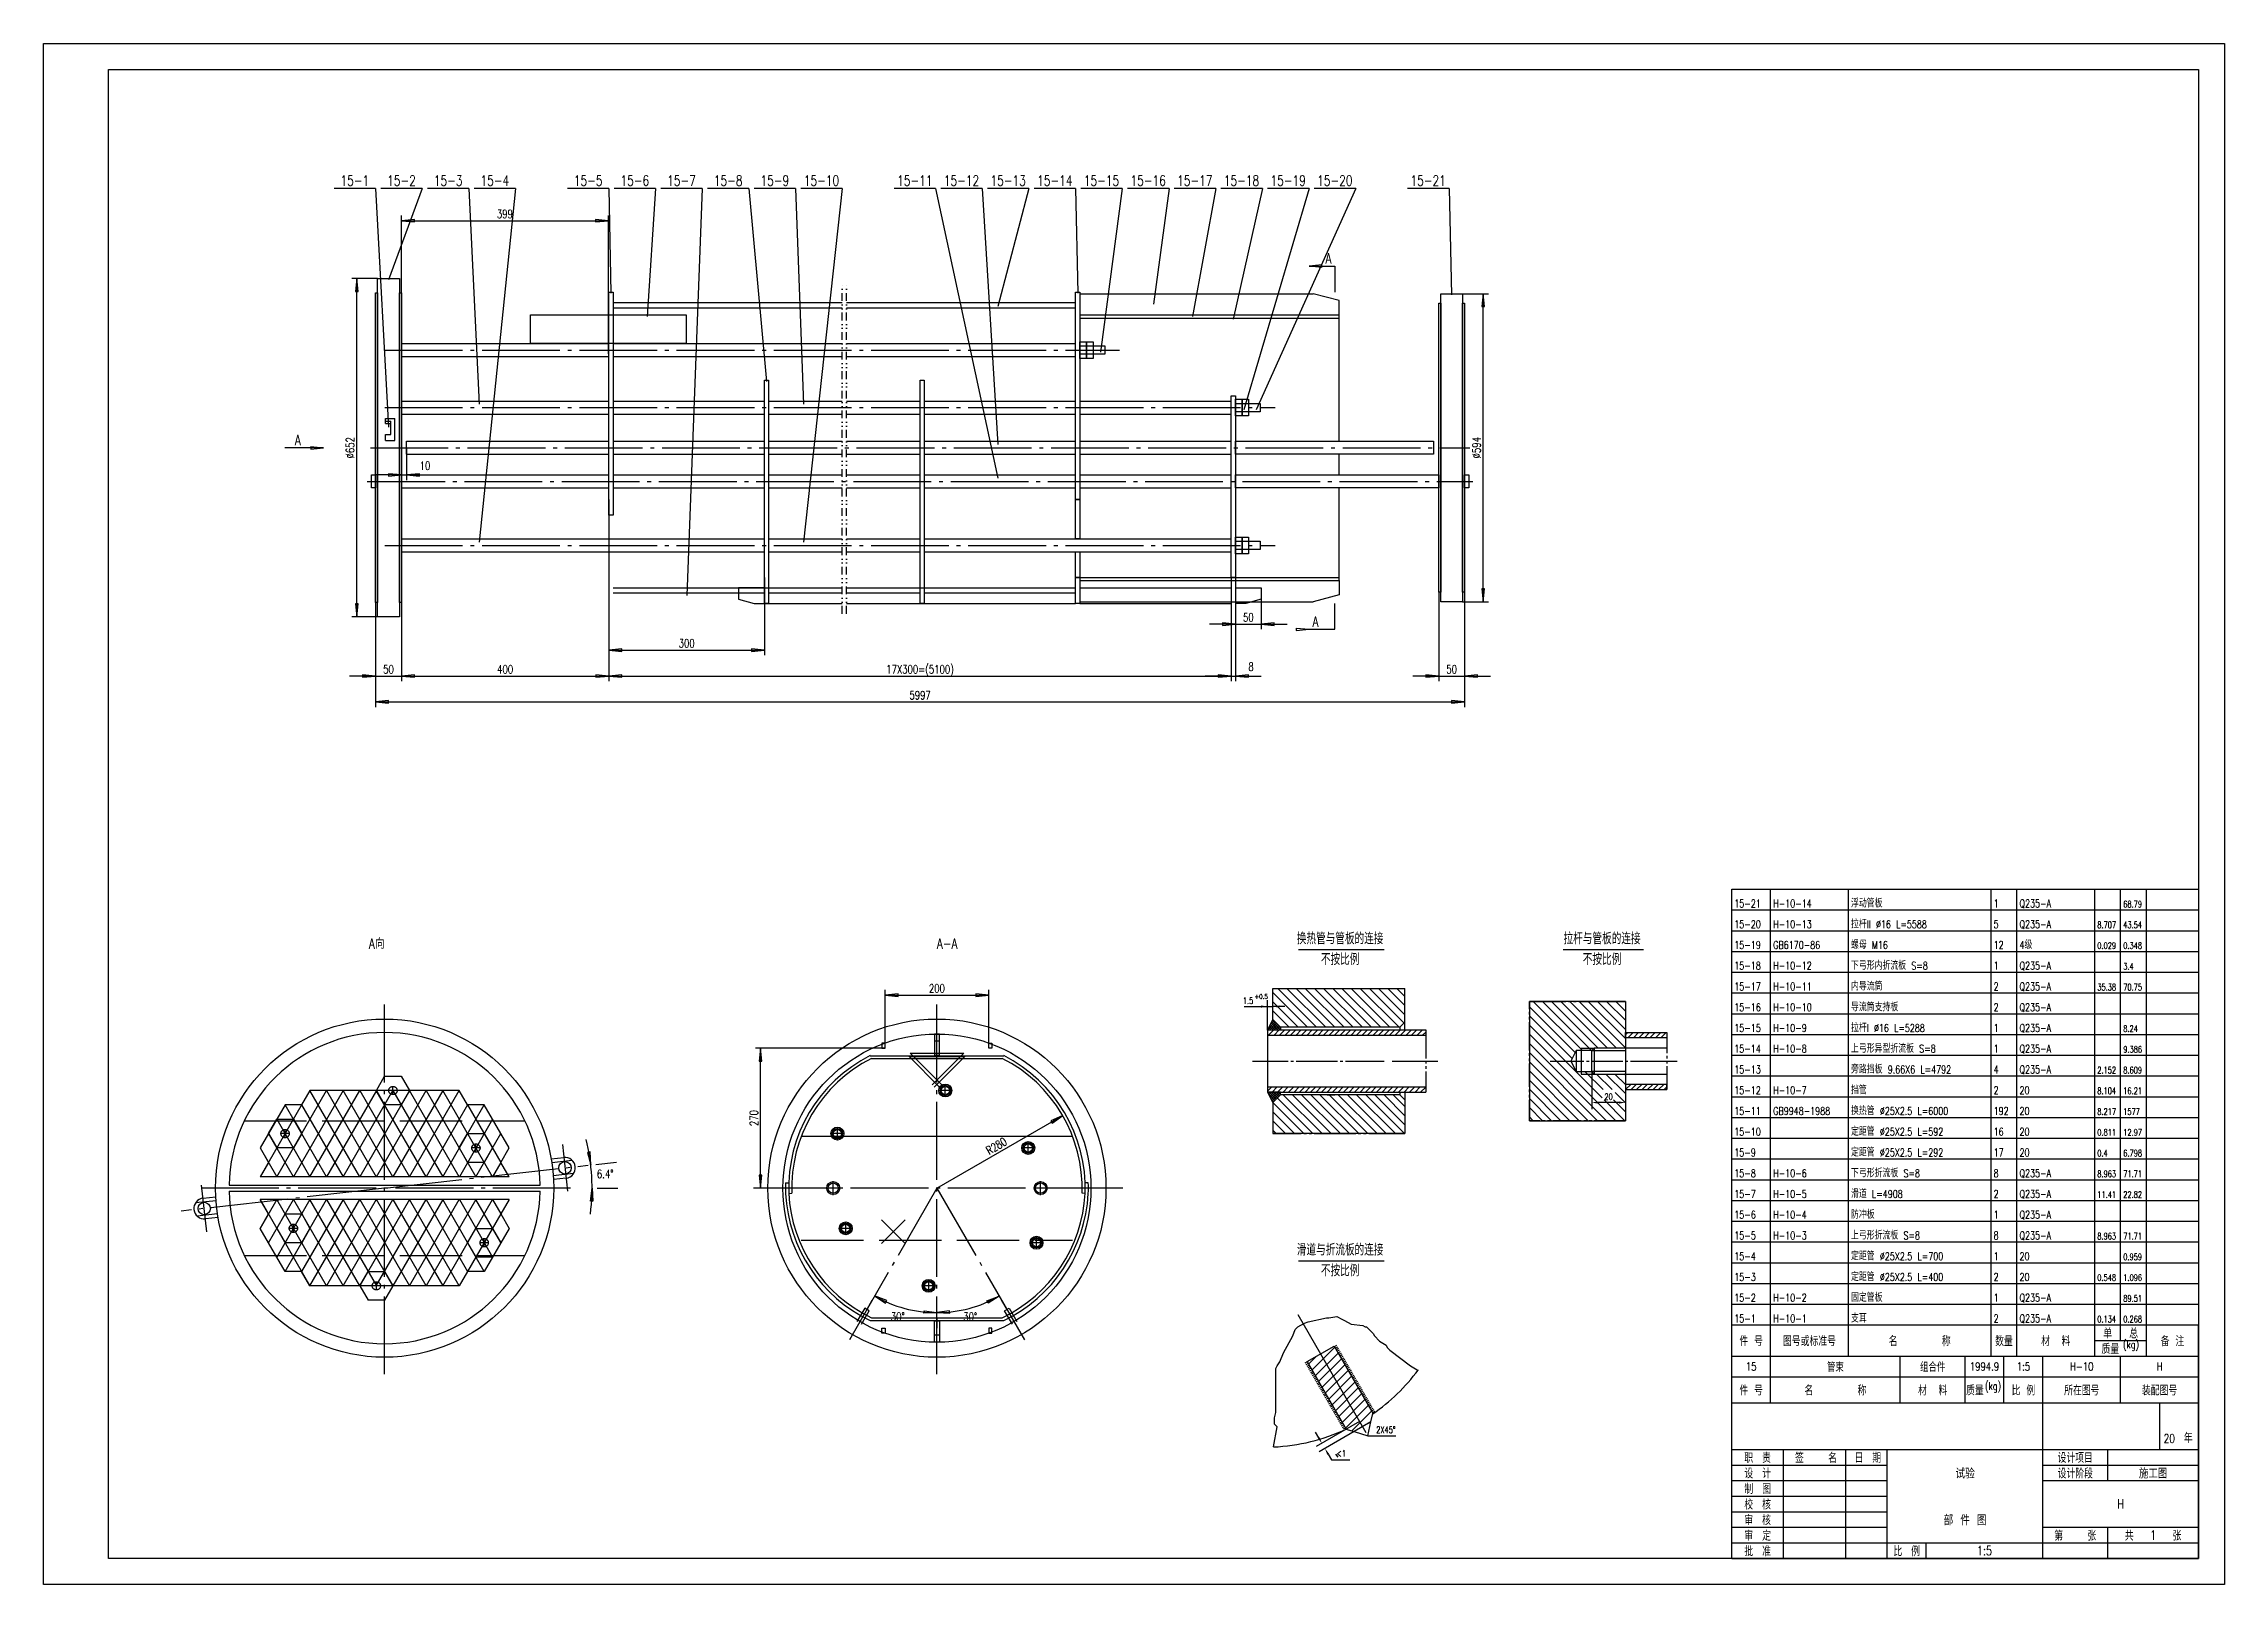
# Model space of a CAD drawing. Extents: x -125 to 4080, y -50 to 2920.
import ezdxf
from ezdxf.enums import TextEntityAlignment as Align

# ---------------------------------------------------------------- set-up
doc = ezdxf.new("R2010")
doc.units = 0
doc.header["$LTSCALE"] = 30
doc.header["$MEASUREMENT"] = 0
for name, pattern in [('CENTER', [6.25, 5, -0.5, 0.25, -0.5]), ('DASHED', [5, 4, -1]), ('DIVIDE', [1.25, 0.5, -0.25, 0, -0.25, 0, -0.25])]:
    doc.linetypes.add(name, pattern=pattern)
doc.layers.get('0').update_dxf_attribs({"linetype": 'CONTINUOUS'})
for name, color, linetype in [('1', 2, 'CONTINUOUS'), ('2', 1, 'CONTINUOUS'), ('4', 2, 'CENTER'), ('5', 2, 'DASHED'), ('6', 6, 'DIVIDE')]:
    doc.layers.add(name, color=color, linetype=linetype)
doc.styles.add('HZ', font='txt', dxfattribs={"width": 0.75, "bigfont": 'hztxt'})
doc.styles.get("Standard").update_dxf_attribs({"font": 'simplex', "width": 0.75, "bigfont": 'hztxt'})

msp = doc.modelspace()

# ---------------------------------------------------------------- texts
at = {"layer": '1', "style": 'HZ', "width": 0.75}
for s, height, p in [('15-1', 20, (475, 2646)), ('15-2', 20, (565, 2646)), ('15-3', 20, (655, 2646)), ('15-4', 20, (745, 2646)), ('15-5', 20, (925, 2646)), ('15-6', 20, (1015, 2646)), ('15-7', 20, (1105, 2646)), ('15-8', 20, (1195, 2646)), ('15-9', 20, (1285, 2646)), ('15-10', 20, (1375, 2646)), ('15-11', 20, (1555, 2646)), ('15-12', 20, (1645, 2646)), ('15-13', 20, (1735, 2646)), ('15-14', 20, (1825, 2646)), ('15-15', 20, (1915, 2646)), ('15-16', 20, (2005, 2646)), ('15-17', 20, (2095, 2646)), ('15-18', 20, (2185, 2646)), ('15-19', 20, (2275, 2646)), ('15-20', 20, (2365, 2646)), ('15-21', 20, (2545, 2646)), ('399', 16, (764.5, 2583.7)), ('A', 20, (2352.5, 2496)), ('A', 20, (365, 2146)), ('50', 16, (2198, 1806)), ('A', 20, (2327.5, 1796)), ('300', 16, (1115, 1756)), ('17X300=(5100)', 16, (1565, 1706)), ('50', 16, (540, 1706)), ('400', 16, (765, 1706)), ('50', 16, (2590, 1706)), ('5997', 16, (1565, 1656)), ('200', 16, (1597.5, 1090.8)), ('30%%d ', 16, (1527.4, 458)), ('30%%d ', 16, (1667.1, 457.9))]:
    msp.add_text(s, height=height, dxfattribs=at).set_placement(p, align=Align.CENTER)
for s, rotation, p in [('%%c652', 90, (474, 2141)), ('%%c594', 90, (2646, 2141)), ('270', 90, (1252.5, 848.8)), ('R280', 30, (1716.2, 788.1))]:
    msp.add_text(s, height=16, rotation=rotation, dxfattribs=at).set_placement(p, align=Align.CENTER)
for s, height, p in [('10', 16, (600, 2098.5)), ('8', 16, (2198, 1711)), ('15-21', 15, (3135, 1255)), ('H-10-14', 15, (3210, 1255)), ('浮动管板', 15, (3360, 1255)), ('1', 15, (3635, 1255)), ('Q235-A', 15, (3685, 1255)), ('68.79', 12.5, (3885, 1255)), ('15-20', 15, (3135, 1215)), ('H-10-13', 15, (3210, 1215)), ('拉杆II %%c16 L=5588', 15, (3360, 1215)), ('5', 15, (3635, 1215)), ('Q235-A', 15, (3685, 1215)), ('8.707', 12.5, (3835, 1215)), ('43.54', 12.5, (3885, 1215)), ('A-A', 20, (1597.5, 1175.2)), ('15-19', 15, (3135, 1175)), ('GB6170-86', 15, (3210, 1175)), ('螺母 M16', 15, (3360, 1175)), ('12', 15, (3635, 1175)), ('4级', 15, (3685, 1175)), ('0.029', 12.5, (3835, 1175)), ('0.348', 12.5, (3885, 1175)), ('15-18', 15, (3135, 1135)), ('H-10-12', 15, (3210, 1135)), ('下弓形内折流板 S=8', 15, (3360, 1135)), ('1', 15, (3635, 1135)), ('Q235-A', 15, (3685, 1135)), ('3.4', 12.5, (3885, 1135)), ('15-17', 15, (3135, 1095)), ('H-10-11', 15, (3210, 1095)), ('内导流筒', 15, (3360, 1095)), ('2', 15, (3635, 1095)), ('Q235-A', 15, (3685, 1095)), ('35.38', 12.5, (3835, 1095)), ('70.75', 12.5, (3885, 1095)), ('15-16', 15, (3135, 1055)), ('H-10-10', 15, (3210, 1055)), ('导流筒支持板', 15, (3360, 1055)), ('2', 15, (3635, 1055)), ('Q235-A', 15, (3685, 1055)), ('15-15', 15, (3135, 1015)), ('H-10-9', 15, (3210, 1015)), ('拉杆I %%c16 L=5288', 15, (3360, 1015)), ('1', 15, (3635, 1015)), ('Q235-A', 15, (3685, 1015)), ('8.24', 12.5, (3885, 1015)), ('15-14', 15, (3135, 975)), ('H-10-8', 15, (3210, 975)), ('上弓形异型折流板 S=8', 15, (3360, 975)), ('1', 15, (3635, 975)), ('Q235-A', 15, (3685, 975)), ('9.386', 12.5, (3885, 975)), ('15-13', 15, (3135, 935)), ('旁路挡板 9.66X6 L=4792', 15, (3360, 935)), ('4', 15, (3635, 935)), ('Q235-A', 15, (3685, 935)), ('2.152', 12.5, (3835, 935)), ('8.609', 12.5, (3885, 935)), ('15-12', 15, (3135, 895)), ('H-10-7', 15, (3210, 895)), ('挡管', 15, (3360, 895)), ('2', 15, (3635, 895)), ('20', 15, (3685, 895)), ('8.104', 12.5, (3835, 895)), ('16.21', 12.5, (3885, 895)), ('15-11', 15, (3135, 855)), ('GB9948-1988', 15, (3210, 855)), ('换热管 %%c25X2.5 L=6000', 15, (3360, 855)), ('192', 15, (3635, 855)), ('20', 15, (3685, 855)), ('8.217', 12.5, (3835, 855)), ('1577', 12.5, (3885, 855)), ('15-10', 15, (3135, 815)), ('定距管 %%c25X2.5 L=592', 15, (3360, 815)), ('16', 15, (3635, 815)), ('20', 15, (3685, 815)), ('0.811', 12.5, (3835, 815)), ('12.97', 12.5, (3885, 815)), ('15-9', 15, (3135, 775)), ('定距管 %%c25X2.5 L=292', 15, (3360, 775)), ('17', 15, (3635, 775)), ('20', 15, (3685, 775)), ('0.4', 12.5, (3835, 775)), ('6.798', 12.5, (3885, 775)), ('6.4%%d ', 16, (941.9, 733.2)), ('15-8', 15, (3135, 735)), ('H-10-6', 15, (3210, 735)), ('下弓形折流板 S=8', 15, (3360, 735)), ('8', 15, (3635, 735)), ('Q235-A', 15, (3685, 735)), ('8.963', 12.5, (3835, 735)), ('71.71', 12.5, (3885, 735)), ('15-7', 15, (3135, 695)), ('H-10-5', 15, (3210, 695)), ('滑道 L=4908', 15, (3360, 695)), ('2', 15, (3635, 695)), ('Q235-A', 15, (3685, 695)), ('11.41', 12.5, (3835, 695)), ('22.82', 12.5, (3885, 695)), ('15-6', 15, (3135, 655)), ('H-10-4', 15, (3210, 655)), ('上弓形折流板 S=8', 15, (3360, 615)), ('防冲板', 15, (3360, 655)), ('1', 15, (3635, 655)), ('Q235-A', 15, (3685, 655)), ('15-5', 15, (3135, 615)), ('15-4', 15, (3135, 575)), ('H-10-3', 15, (3210, 615)), ('定距管 %%c25X2.5 L=700', 15, (3360, 575)), ('8', 15, (3635, 615)), ('1', 15, (3635, 575)), ('Q235-A', 15, (3685, 615)), ('20', 15, (3685, 575)), ('8.963', 12.5, (3835, 615)), ('71.71', 12.5, (3885, 615)), ('15-3', 15, (3135, 535)), ('定距管 %%c25X2.5 L=400', 15, (3360, 535)), ('2', 15, (3635, 535)), ('20', 15, (3685, 535)), ('0.548', 12.5, (3835, 535)), ('0.959', 12.5, (3885, 575)), ('1.096', 12.5, (3885, 535)), ('15-2', 15, (3135, 495)), ('H-10-2', 15, (3210, 495)), ('固定管板', 15, (3360, 495)), ('1', 15, (3635, 495)), ('Q235-A', 15, (3685, 495)), ('89.51', 12.5, (3885, 495)), ('15-1', 15, (3135, 455)), ('H-10-1', 15, (3210, 455)), ('支耳', 15, (3360, 455)), ('2', 15, (3635, 455)), ('Q235-A', 15, (3685, 455)), ('0.134', 12.5, (3835, 455)), ('0.268', 12.5, (3885, 455))]:
    msp.add_text(s, height=height, dxfattribs=at).set_placement(p)
msp.add_text('A向', height=20, dxfattribs=at).set_placement((532.5, 1175.2), align=Align.RIGHT)
for s, height, p in [('管束', 16, (3330, 370)), ('组合件', 16, (3517.5, 370)), ('15', 16, (3167.5, 370)), ('1994.9', 16, (3617.5, 370)), ('1:5', 16, (3692.5, 370)), ('H-10', 16, (3805, 370)), ('H', 16, (3955, 370)), ('试验', 20, (3580, 165)), ('施工图', 18, (3942.5, 165)), ('部 件 图', 20, (3580, 75)), ('H', 18, (3880, 105)), ('1', 18, (3942.5, 45)), ('1:5', 18, (3617.5, 15))]:
    msp.add_text(s, height=height, dxfattribs=at).set_placement(p, align=Align.MIDDLE)
at = {"layer": '1', "width": 0.75}
for s, p in [('20  年', (3990.9, 233.4)), ('职  责', (3180, 195)), ('设  计', (3180, 165)), ('签     名', (3292.5, 195)), ('日  期', (3392.5, 195)), ('设计项目', (3792.5, 195)), ('设计阶段', (3792.5, 165)), ('制  图', (3180, 135)), ('校  核', (3180, 105)), ('审  核', (3180, 75)), ('审  定', (3180, 45)), ('第     张', (3792.5, 45)), ('共        张', (3942.5, 45)), ('批  准', (3180, 15)), ('比  例', (3467.5, 15))]:
    msp.add_text(s, height=16.8, dxfattribs=at).set_placement(p, align=Align.MIDDLE)

# ---------------------------------------------------------------- blocks, each defined once
blk = doc.blocks.new('*X1')
at = {"color": 0}
for p, q in [((36.39, 52), (23, 65.39)), ((32.85, 52), (23, 61.85)), ((39.92, 52), (24.92, 67)), ((43.46, 52), (28.46, 67)), ((46.99, 52), (31.99, 67)), ((50.53, 52), (35.53, 67)), ((54.07, 52), (39.07, 67)), ((57.6, 52), (42.6, 67)), ((61.14, 52), (46.14, 67)), ((64.67, 52), (49.67, 67)), ((68.21, 52), (53.21, 67)), ((71.74, 52), (56.74, 67)), ((73.64, 53.64), (60.28, 67)), ((74, 56.81), (63.81, 67)), ((74, 60.35), (67.35, 67)), ((74, 63.89), (70.89, 67)), ((29.32, 52), (23, 58.32)), ((42.03, 11), (27.03, 26)), ((45.57, 11), (30.57, 26)), ((49.1, 11), (34.1, 26)), ((52.64, 11), (37.64, 26)), ((56.18, 11), (41.18, 26)), ((59.71, 11), (44.71, 26)), ((63.25, 11), (48.25, 26)), ((66.78, 11), (51.78, 26)), ((70.32, 11), (55.32, 26)), ((73.85, 11), (58.85, 26)), ((74, 14.39), (62.39, 26)), ((74, 17.92), (65.92, 26)), ((74, 21.46), (69.46, 26)), ((34.96, 11), (23, 22.96)), ((31.43, 11), (23, 19.43)), ((38.5, 11), (24.75, 24.75)), ((27.89, 11), (23, 15.89)), ((24.36, 11), (23, 12.36))]:
    blk.add_line(p, q, dxfattribs=at)
blk = doc.blocks.new('*X2')
at = {"color": 0}
for p, q in [((21.05, 51.1), (23.97, 54.03)), ((21.48, 51), (21.16, 51.32)), ((22.36, 51), (21.45, 51.91)), ((23.25, 51), (21.75, 52.5)), ((21.83, 51), (24.42, 53.58)), ((21.94, 52.87), (23.53, 54.47)), ((24.13, 51), (22.04, 53.09)), ((25.01, 51), (22.34, 53.68)), ((25.9, 51), (22.63, 54.27)), ((22.72, 51), (24.86, 53.14)), ((22.82, 54.64), (23.09, 54.91)), ((26, 51.78), (22.93, 54.85)), ((23.6, 51), (25.3, 52.7)), ((24.48, 51), (25.74, 52.26)), ((25.37, 51), (26, 51.63))]:
    blk.add_line(p, q, dxfattribs=at)
blk = doc.blocks.new('*X3')
at = {"color": 0}
for p, q in [((21.23, 26.54), (21.7, 27)), ((23.86, 23.86), (21.27, 26.46)), ((21.53, 25.95), (22.58, 27)), ((24.31, 24.31), (21.61, 27)), ((21.82, 25.36), (23.46, 27)), ((22.12, 24.77), (24.35, 27)), ((22.41, 24.18), (25.23, 27)), ((24.75, 24.75), (22.5, 27)), ((22.71, 23.59), (26, 26.88)), ((25.19, 25.19), (23.38, 27)), ((25.63, 25.63), (24.27, 27)), ((26, 26.15), (25.15, 27)), ((23.42, 23.42), (22.15, 24.69))]:
    blk.add_line(p, q, dxfattribs=at)
blk = doc.blocks.new('*X4')
at = {"color": 0}
for p, q in [((21, 50.7), (21.3, 51)), ((21.42, 49), (23.42, 51)), ((23.54, 49), (25.54, 51)), ((25.67, 49), (27.67, 51)), ((27.79, 49), (29.79, 51)), ((29.91, 49), (31.91, 51)), ((32.03, 49), (34.03, 51)), ((34.15, 49), (36.15, 51)), ((36.27, 49), (38.27, 51)), ((38.39, 49), (40.39, 51)), ((40.51, 49), (42.51, 51)), ((42.64, 49), (44.64, 51)), ((44.76, 49), (46.76, 51)), ((46.88, 49), (48.88, 51)), ((49, 49), (51, 51)), ((51.12, 49), (53.12, 51)), ((53.24, 49), (55.24, 51)), ((55.36, 49), (57.36, 51)), ((57.49, 49), (59.49, 51)), ((59.61, 49), (61.61, 51)), ((61.73, 49), (63.73, 51)), ((63.85, 49), (65.85, 51)), ((65.97, 49), (67.97, 51)), ((68.09, 49), (70.09, 51)), ((70.21, 49), (72.21, 51)), ((72.33, 49), (74.33, 51)), ((74.46, 49), (76.46, 51)), ((76.58, 49), (78.58, 51)), ((78.7, 49), (80.7, 51)), ((80.82, 49), (82, 50.18)), ((21, 27.36), (22.64, 29)), ((22.76, 27), (24.76, 29)), ((24.88, 27), (26.88, 29)), ((27, 27), (29, 29)), ((29.12, 27), (31.12, 29)), ((31.24, 27), (33.24, 29)), ((33.36, 27), (35.36, 29)), ((35.49, 27), (37.49, 29)), ((37.61, 27), (39.61, 29)), ((39.73, 27), (41.73, 29)), ((41.85, 27), (43.85, 29)), ((43.97, 27), (45.97, 29)), ((46.09, 27), (48.09, 29)), ((48.21, 27), (50.21, 29)), ((50.33, 27), (52.33, 29)), ((52.46, 27), (54.46, 29)), ((54.58, 27), (56.58, 29)), ((56.7, 27), (58.7, 29)), ((58.82, 27), (60.82, 29)), ((60.94, 27), (62.94, 29)), ((63.06, 27), (65.06, 29)), ((65.18, 27), (67.18, 29)), ((67.31, 27), (69.31, 29)), ((69.43, 27), (71.43, 29)), ((71.55, 27), (73.55, 29)), ((73.67, 27), (75.67, 29)), ((75.79, 27), (77.79, 29)), ((77.91, 27), (79.91, 29)), ((80.03, 27), (82, 28.97))]:
    blk.add_line(p, q, dxfattribs=at)
blk = doc.blocks.new('GSTUBE4')
at = {"layer": '1'}
for p, q in [((33, 82), (66, 82)), ((12, 60), (23, 60)), ((21, 51), (21, 62.5)), ((23, 67), (28, 67)), ((23, 67), (74, 67)), ((27.72, 60), (23, 60)), ((29, 67), (30, 67)), ((31, 67), (32, 67)), ((33, 67), (45, 67)), ((46, 67), (47, 67)), ((48, 67), (49, 67)), ((50, 67), (66, 67)), ((67, 67), (68, 67)), ((69, 67), (70, 67)), ((71, 67), (74, 67)), ((82, 51), (82, 40)), ((82, 51), (82, 49)), ((15.25, 39), (29, 39)), ((30, 39), (31, 39)), ((32, 39), (48, 39)), ((49, 39), (50, 39)), ((51, 39), (66, 39)), ((69, 39), (86.69, 39)), ((82, 39), (82, 38)), ((82, 37), (82, 36)), ((82, 35), (82, 32)), ((82, 32), (82, 27)), ((82, 29), (82, 27)), ((23, 11), (34, 11)), ((74, 11), (23, 11)), ((35, 11), (36, 11)), ((37, 11), (38, 11)), ((39, 11), (55, 11)), ((56, 11), (57, 11)), ((58, 11), (59, 11)), ((60, 11), (74, 11))]:
    blk.add_line(p, q, dxfattribs=at)
for points in [[(18.5, 59.58), (18.5, 60.42), (21, 60)], [(25.5, 59.58), (25.5, 60.42), (23, 60)]]:
    blk.add_solid(points, dxfattribs=at)
at = {"layer": '2'}
for p, q in [((23, 55), (23, 67)), ((74, 51), (74, 67)), ((23, 55), (21, 51)), ((21, 51), (82, 51)), ((21, 51), (21, 27)), ((21, 51), (26, 51)), ((26, 52), (23, 55)), ((72, 52), (26, 52)), ((26, 52), (26, 51)), ((72, 52), (74, 54)), ((72, 52), (72, 51)), ((21, 49), (82, 49)), ((21, 29), (82, 29)), ((21, 27), (82, 27)), ((21, 27), (23, 23)), ((26, 27), (21, 27)), ((26, 26), (23, 23)), ((26, 26), (26, 27)), ((72, 26), (26, 26)), ((44, 26), (47, 26)), ((72, 27), (72, 26)), ((72, 26), (74, 24)), ((74, 27), (74, 11)), ((23, 23), (23, 11))]:
    blk.add_line(p, q, dxfattribs=at)
at = {"layer": '1'}
for name in ['*X1', '*X4', '*X2', '*X3']:
    blk.add_blockref(name, (0, 0), dxfattribs=at)
at = {"layer": '1', "style": 'HZ', "width": 0.75}
for s, p in [('换热管与管板的连接', (49, 84)), ('不按比例', (49, 76))]:
    blk.add_text(s, height=4.5, dxfattribs=at).set_placement(p, align=Align.CENTER)
blk.add_text('+0.5', height=1.8, dxfattribs=at).set_placement((16, 63))
blk.add_attdef('L1', text='', height=2.5, dxfattribs=at).set_placement((15.5, 61), align=Align.RIGHT)
blk = doc.blocks.new('*X6')
at = {"color": 0}
for p, q in [((58, 60.12), (58.88, 61)), ((59, 59), (61, 61)), ((61.12, 59), (63.12, 61)), ((63.24, 59), (65.24, 61)), ((65.36, 59), (67.36, 61)), ((67.49, 59), (69.49, 61)), ((69.61, 59), (71.61, 61)), ((71.73, 59), (73.73, 61)), ((73.85, 59), (74, 59.15))]:
    blk.add_line(p, q, dxfattribs=at)
blk = doc.blocks.new('*X7')
at = {"color": 0}
for p, q in [((58.09, 39), (60.09, 41)), ((60.21, 39), (62.21, 41)), ((62.33, 39), (64.33, 41)), ((64.46, 39), (66.46, 41)), ((66.58, 39), (68.58, 41)), ((68.7, 39), (70.7, 41)), ((70.82, 39), (72.82, 41)), ((72.94, 39), (74, 40.06))]:
    blk.add_line(p, q, dxfattribs=at)
blk = doc.blocks.new('*X8')
at = {"color": 0}
for p, q in [((38.64, 53.28), (21, 70.92)), ((37.46, 50.93), (21, 67.39)), ((41.46, 54), (22.46, 73)), ((44.99, 54), (25.99, 73)), ((47.53, 55), (29.53, 73)), ((51.07, 55), (33.07, 73)), ((54.6, 55), (36.6, 73)), ((58, 55.14), (40.14, 73)), ((58, 58.67), (43.67, 73)), ((58, 62.21), (47.21, 73)), ((58, 65.74), (50.74, 73)), ((58, 69.28), (54.28, 73)), ((58, 72.81), (57.81, 73)), ((49, 35.85), (21, 63.85)), ((54.32, 27), (21, 60.32)), ((50.78, 27), (21, 56.78)), ((47.25, 27), (21, 53.25)), ((43.71, 27), (21, 49.71)), ((40.18, 27), (21, 46.18)), ((36.64, 27), (21, 42.64)), ((49.39, 39), (42.39, 46)), ((52.92, 39), (46.92, 45)), ((58, 37.46), (50.46, 45)), ((58, 40.99), (53.99, 45)), ((58, 44.53), (57.53, 45)), ((33.1, 27), (21, 39.1)), ((29.57, 27), (21, 35.57)), ((57.85, 27), (49.85, 35)), ((58, 30.39), (53.39, 35)), ((58, 33.92), (54, 37.92)), ((26.03, 27), (21, 32.03)), ((22.5, 27), (21, 28.5))]:
    blk.add_line(p, q, dxfattribs=at)
blk = doc.blocks.new('GSROD1')
at = {"layer": '1'}
for p, q in [((35, 82), (66, 82)), ((22, 62), (36, 62)), ((22, 59), (22, 62)), ((59, 62), (22, 62)), ((22, 62), (22, 16)), ((37, 62), (38, 62)), ((39, 62), (40, 62)), ((41, 62), (59, 62)), ((22, 57), (22, 58)), ((22, 55), (22, 56)), ((22, 43), (22, 54)), ((42, 44), (47, 44)), ((46, 43), (59, 43)), ((59, 48), (59, 50)), ((59, 50), (75, 50)), ((75, 48), (59, 48)), ((75, 50), (75, 42)), ((75, 50), (75, 48)), ((22, 41), (22, 42)), ((22, 39), (22, 40)), ((22, 29), (22, 38)), ((42, 34), (47, 34)), ((59, 35), (46, 35)), ((46, 35), (46, 20.5)), ((75, 41), (75, 40)), ((75, 39), (75, 38)), ((75, 37), (75, 28)), ((22, 27), (22, 28)), ((22, 25), (22, 26)), ((75, 30), (59, 30)), ((59, 30), (59, 28)), ((59, 28), (75, 28)), ((75, 28), (75, 30)), ((22, 16), (22, 24)), ((56.5, 23), (48.5, 23)), ((26, 16), (22, 16)), ((22, 16), (59, 16)), ((28, 16), (27, 16)), ((30, 16), (29, 16)), ((42, 16), (31, 16)), ((44, 16), (43, 16)), ((46, 16), (45, 16)), ((59, 16), (47, 16))]:
    blk.add_line(p, q, dxfattribs=at)
for points in [[(48.5, 22.58), (48.5, 23.42), (46, 23)], [(56.5, 22.58), (56.5, 23.42), (59, 23)]]:
    blk.add_solid(points, dxfattribs=at)
at = {"layer": '2'}
for p, q in [((59, 62), (59, 44)), ((40, 43), (38, 39)), ((46, 43), (40, 43)), ((40, 43), (40, 35)), ((42, 44), (42, 34)), ((46, 43), (47, 44)), ((46, 35), (46, 43)), ((47, 44), (47, 34)), ((59, 44), (47, 44)), ((75, 44), (59, 44)), ((59, 44), (59, 34)), ((38, 39), (40, 35)), ((40, 35), (46, 35)), ((47, 34), (46, 35)), ((47, 34), (59, 34)), ((59, 34), (59, 16)), ((59, 34), (75, 34))]:
    blk.add_line(p, q, dxfattribs=at)
at = {"layer": '4'}
for p, q in [((30, 39), (43, 39)), ((44, 39), (45, 39)), ((46, 39), (58, 39)), ((59, 39), (60, 39)), ((61, 39), (79, 39))]:
    blk.add_line(p, q, dxfattribs=at)
at = {"layer": '1'}
for name in ['*X8', '*X6', '*X7']:
    blk.add_blockref(name, (1, -11), dxfattribs=at)
at = {"layer": '1', "style": 'HZ', "width": 0.75}
for s, p in [('拉杆与管板的连接', (50, 84)), ('不按比例', (50, 76))]:
    blk.add_text(s, height=4.5, dxfattribs=at).set_placement(p, align=Align.CENTER)
blk.add_attdef('L', text='', height=2.5, dxfattribs=at).set_placement((52.5, 24), align=Align.CENTER)
blk = doc.blocks.new('*X13')
at = {"color": 0}
for p, q in [((42.12, 42.12), (45.24, 45.24)), ((43.42, 39.88), (52.2, 48.67)), ((44.71, 37.64), (53.5, 46.43)), ((46.01, 35.4), (54.79, 44.18)), ((47.3, 33.16), (56.09, 41.94)), ((48.59, 30.92), (57.38, 39.7)), ((49.89, 28.68), (58.67, 37.46)), ((51.18, 26.43), (59.97, 35.22)), ((52.48, 24.19), (61.26, 32.98)), ((53.77, 21.95), (62.56, 30.74)), ((55.07, 19.71), (63.85, 28.49)), ((56.36, 17.47), (65.14, 26.25)), ((58.71, 16.29), (66.44, 24.01)), ((65.2, 19.24), (66.16, 20.2))]:
    blk.add_line(p, q, dxfattribs=at)
blk = doc.blocks.new('GSSLIDE')
at = {"layer": '1'}
for p, q in [((33, 82), (66, 82)), ((32.69, 61.27), (58.95, 15.79)), ((36.31, 42.98), (35.44, 42.48)), ((36.66, 42.37), (35.79, 41.87)), ((46.86, 48.96), (47.72, 49.46)), ((47.21, 48.35), (48.07, 48.85)), ((47.56, 47.75), (48.42, 48.25)), ((47.91, 47.14), (48.77, 47.64)), ((48.26, 46.54), (49.12, 47.04)), ((48.61, 45.93), (49.47, 46.43)), ((48.96, 45.32), (49.82, 45.82)), ((49.31, 44.72), (50.17, 45.22)), ((49.66, 44.11), (50.52, 44.61)), ((50.01, 43.51), (50.87, 44.01)), ((50.36, 42.9), (51.22, 43.4)), ((50.71, 42.29), (51.57, 42.79)), ((51.06, 41.69), (51.92, 42.19)), ((37.01, 41.77), (36.14, 41.27)), ((37.36, 41.16), (36.49, 40.66)), ((37.71, 40.56), (36.84, 40.06)), ((38.06, 39.95), (37.19, 39.45)), ((38.41, 39.34), (37.54, 38.84)), ((38.76, 38.74), (37.89, 38.24)), ((39.11, 38.13), (38.24, 37.63)), ((39.46, 37.52), (38.59, 37.02)), ((39.81, 36.92), (38.94, 36.42)), ((40.16, 36.31), (39.29, 35.81)), ((40.51, 35.71), (39.65, 35.21)), ((40.86, 35.1), (40, 34.6)), ((41.21, 34.49), (40.35, 33.99)), ((41.56, 33.89), (40.7, 33.39)), ((51.41, 41.08), (52.27, 41.58)), ((51.76, 40.47), (52.62, 40.97)), ((52.11, 39.87), (52.97, 40.37)), ((52.46, 39.26), (53.32, 39.76)), ((52.81, 38.66), (53.67, 39.16)), ((53.16, 38.05), (54.02, 38.55)), ((53.51, 37.44), (54.37, 37.94)), ((53.86, 36.84), (54.72, 37.34)), ((54.21, 36.23), (55.07, 36.73)), ((54.56, 35.62), (55.42, 36.12)), ((54.91, 35.02), (55.77, 35.52)), ((55.26, 34.41), (56.12, 34.91)), ((55.61, 33.81), (56.47, 34.31)), ((55.96, 33.2), (56.82, 33.7)), ((41.91, 33.28), (41.05, 32.78)), ((42.26, 32.68), (41.4, 32.18)), ((42.61, 32.07), (41.75, 31.57)), ((42.96, 31.46), (42.1, 30.96)), ((43.31, 30.86), (42.45, 30.36)), ((43.66, 30.25), (42.8, 29.75)), ((44.01, 29.65), (43.15, 29.14)), ((44.36, 29.04), (43.5, 28.54)), ((44.71, 28.43), (43.85, 27.93)), ((45.06, 27.83), (44.2, 27.33)), ((45.41, 27.22), (44.55, 26.72)), ((45.76, 26.61), (44.9, 26.11)), ((46.11, 26.01), (45.25, 25.51)), ((46.46, 25.4), (45.6, 24.9)), ((56.31, 32.59), (57.17, 33.09)), ((56.66, 31.99), (57.52, 32.49)), ((57.01, 31.38), (57.87, 31.88)), ((57.36, 30.77), (58.22, 31.27)), ((57.71, 30.17), (58.57, 30.67)), ((58.06, 29.56), (58.92, 30.06)), ((58.41, 28.96), (59.27, 29.46)), ((58.76, 28.35), (59.62, 28.85)), ((59.11, 27.74), (59.97, 28.24)), ((59.46, 27.14), (60.32, 27.64)), ((59.81, 26.53), (60.67, 27.03)), ((60.16, 25.92), (61.02, 26.42)), ((60.51, 25.32), (61.37, 25.82)), ((56.52, 19.99), (39.81, 10.34)), ((46.81, 24.8), (45.95, 24.3)), ((47.16, 24.19), (46.3, 23.69)), ((47.51, 23.58), (46.65, 23.08)), ((47.86, 22.98), (47, 22.48)), ((48.21, 22.37), (47.35, 21.87)), ((48.56, 21.77), (47.7, 21.27)), ((48.91, 21.16), (48.05, 20.66)), ((49.27, 20.55), (48.4, 20.05)), ((49.62, 19.95), (48.75, 19.45)), ((49.97, 19.34), (49.1, 18.84)), ((50.32, 18.74), (49.45, 18.23)), ((50.67, 18.13), (49.8, 17.63)), ((51.02, 17.52), (50.15, 17.02)), ((59.66, 14.53), (60.89, 19.86)), ((60.86, 24.71), (61.72, 25.21)), ((61.21, 24.11), (62.07, 24.61)), ((61.56, 23.5), (62.42, 24)), ((40.72, 13.76), (39.47, 15.93)), ((54.44, 16.14), (40.95, 8.36)), ((54.44, 16.14), (59.66, 14.53)), ((59.66, 14.53), (70.43, 14.53)), ((44.37, 7.44), (45.62, 5.28)), ((45.62, 5.28), (52.69, 5.28)), ((47.19, 7.5), (48.11, 6.32))]:
    blk.add_line(p, q, dxfattribs=at)
blk.add_lwpolyline([(23.32, 10.22), (24.69, 18), (23.69, 19), (23.69, 21.5), (24.19, 23.5), (24.19, 26), (24.19, 32), (24.19, 40.5), (24.69, 41.5), (25.69, 43), (27.19, 46.5), (30.69, 53), (31.69, 55.5), (32.69, 56.5), (35.19, 58), (36.69, 58.5), (43.69, 60), (44.69, 60), (47.69, 60.5), (49.69, 59.5), (50.69, 59), (53.19, 57.5), (57.69, 57), (58.69, 56.5), (59.19, 56.5), (61.19, 54.5), (61.69, 54), (62.19, 53), (64.19, 51), (66.69, 49.5), (67.19, 48.5), (68.19, 47.5), (76.19, 41.5), (78.69, 40), (79.08, 39.87)], dxfattribs=at)
for points in [[(40.36, 13.55), (41.08, 13.97), (41.97, 11.59)], [(44.01, 7.23), (44.73, 7.65), (43.12, 9.61)]]:
    blk.add_solid(points, dxfattribs=at)
at = {"layer": '2'}
for p, q in [((36.24, 43.11), (46.64, 49.11)), ((36.24, 43.11), (51.28, 17.08)), ((46.64, 49.11), (61.69, 23.04)), ((51.24, 17.13), (54.44, 16.14)), ((60.89, 19.86), (54.44, 16.14)), ((60.89, 19.86), (61.64, 23.13))]:
    blk.add_line(p, q, dxfattribs=at)
for start, end in [(304.45374, 323.56827), (272.43677, 295.17703)]:
    blk.add_arc((20.21, 83.33), 73.17, start, end, dxfattribs=at)
at = {"layer": '1'}
blk.add_blockref('*X13', (-5.31, 0), dxfattribs=at)
at = {"layer": '1', "style": 'HZ', "width": 0.75}
for s, p in [('滑道与折流板的连接', (49, 84)), ('不按比例', (49, 76))]:
    blk.add_text(s, height=4.5, dxfattribs=at).set_placement(p, align=Align.CENTER)
for s, p in [('2X45%%D', (62.91, 15.58)), ('<1', (47.69, 6.5))]:
    blk.add_text(s, height=2.5, dxfattribs=at).set_placement(p)
blk = doc.blocks.new('BT3')
at = {"layer": '1'}
for p, q in [((-165, 0), (-165, 18)), ((-115, 0), (-115, 18)), ((-90, 0), (-90, 18)), ((-75, 0), (-75, 18)), ((-60, 0), (-60, 18)), ((-30, 0), (-30, 18)), ((-180, 10), (0, 10))]:
    blk.add_line(p, q, dxfattribs=at)
at = {"layer": '2'}
for p, q in [((-180, 18), (0, 18)), ((-180, 18), (0, 18)), ((-180, 0), (-180, 18)), ((0, 0), (0, 18)), ((-180, 0), (0, 0))]:
    blk.add_line(p, q, dxfattribs=at)
at = {"layer": '1', "style": 'HZ', "width": 0.75}
blk.add_text('(kg)', height=3, dxfattribs=at).set_placement((-79.2, 5), align=Align.CENTER)
for s, p in [('件 号', (-172.5, 5)), ('名       称', (-140, 5)), ('材  料', (-102.5, 5)), ('质量', (-86.2, 5)), ('比 例', (-67.5, 5)), ('所在图号', (-45, 5)), ('装配图号', (-15, 5))]:
    blk.add_text(s, height=3.36, dxfattribs=at).set_placement(p, align=Align.MIDDLE)
blk = doc.blocks.new('BT4')
at = {"layer": '1'}
for p, q in [((-180, 12), (0, 12)), ((-165, 0), (-165, 12)), ((-135, 0), (-135, 12)), ((-80, 0), (-80, 12)), ((-70, 0), (-70, 12)), ((-40, 0), (-40, 12)), ((-30, 6), (-30, 12)), ((-20, 0), (-20, 12)), ((-40, 6), (-20, 6))]:
    blk.add_line(p, q, dxfattribs=at)
at = {"layer": '2'}
for p, q in [((-180, 0), (-180, 12)), ((0, 0), (0, 12)), ((-180, 0), (0, 0)), ((-180, 0), (0, 0))]:
    blk.add_line(p, q, dxfattribs=at)
at = {"layer": '1', "style": 'HZ', "width": 0.75}
for s, p in [('单', (-35, 9)), ('总', (-25, 9)), ('件 号', (-172.5, 6)), ('图号或标准号', (-150, 6)), ('名       称', (-107.5, 6)), ('数量', (-75, 6)), ('材  料', (-55, 6)), ('质量', (-34, 3)), ('备 注', (-10, 6))]:
    blk.add_text(s, height=3.36, dxfattribs=at).set_placement(p, align=Align.MIDDLE)
blk.add_text('(kg)', height=3, dxfattribs=at).set_placement((-26, 3), align=Align.CENTER)

# ---------------------------------------------------------------- linework, layer by layer
at = {"layer": '1'}
for p, q in [((515, 2641), (435, 2641)), ((515, 2641), (540, 2180.4)), ((605, 2641), (525, 2641)), ((605, 2641), (540, 2465)), ((695, 2641), (615, 2641)), ((695, 2641), (715, 2224.7)), ((785, 2641), (705, 2641)), ((785, 2641), (715, 1959)), ((965, 2641), (885, 2641)), ((965, 2641), (969, 2439)), ((1055, 2641), (975, 2641)), ((1055, 2641), (1039, 2394)), ((1145, 2641), (1065, 2641)), ((1145, 2641), (1115, 1856)), ((1235, 2641), (1155, 2641)), ((1235, 2641), (1269, 2269)), ((1325, 2641), (1245, 2641)), ((1325, 2641), (1340, 2224.7)), ((1415, 2641), (1335, 2641)), ((1415, 2641), (1340, 1959)), ((1595, 2641), (1515, 2641)), ((1595, 2641), (1715, 2082.2)), ((1685, 2641), (1605, 2641)), ((1685, 2641), (1715, 2147.2)), ((1775, 2641), (1695, 2641)), ((1775, 2641), (1715, 2413.4)), ((1865, 2641), (1785, 2641)), ((1865, 2641), (1869, 2439)), ((1955, 2641), (1875, 2641)), ((1955, 2641), (1913, 2325.3)), ((2045, 2641), (1965, 2641)), ((2045, 2641), (2015, 2417.5)), ((2135, 2641), (2055, 2641)), ((2135, 2641), (2090, 2394)), ((2225, 2641), (2145, 2641)), ((2225, 2641), (2169, 2389)), ((2315, 2641), (2189, 2214.4)), ((2405, 2641), (2213, 2214.4)), ((2315, 2641), (2235, 2641)), ((2405, 2641), (2325, 2641)), ((2585, 2641), (2505, 2641)), ((2585, 2641), (2590, 2436)), ((565, 2439.5), (565, 2588.7)), ((565, 2578.7), (964, 2578.7)), ((964, 2341.8), (964, 2588.7)), ((2340, 2493.5), (2315, 2491)), ((2315, 2491), (2365, 2491)), ((2340, 2488.5), (2315, 2491)), ((2340, 2488.5), (2340, 2493.5)), ((519, 2467), (469, 2467)), ((479, 1815), (479, 2467)), ((2611, 2438), (2661, 2438)), ((2651, 1844), (2651, 2438)), ((565, 2141), (565, 2078.5)), ((575, 2141), (575, 2078.5)), ((565, 2088.5), (575, 2088.5)), ((965, 2041), (965, 1741)), ((965, 2041), (965, 1691)), ((965, 2011), (965, 1691)), ((1265, 1891), (1265, 1741)), ((2165, 1891), (2165, 1691)), ((2165, 1891), (2165, 1691)), ((2173, 1891), (2173, 1691)), ((2223, 1871), (2223, 1791)), ((2565, 1862.5), (2565, 1691)), ((2615, 1862.5), (2615, 1691)), ((2615, 1862.5), (2615, 1641)), ((519, 1815), (469, 1815)), ((515, 1842.5), (515, 1691)), ((515, 1842.5), (515, 1641)), ((565, 1842.5), (565, 1691)), ((565, 1841), (565, 1691)), ((2173, 1841), (2173, 1791)), ((2611, 1844), (2661, 1844)), ((2173, 1801), (2223, 1801)), ((2290, 1793.5), (2315, 1791)), ((2290, 1793.5), (2290, 1788.5)), ((2290, 1788.5), (2315, 1791)), ((2315, 1791), (2365, 1791)), ((965, 1751), (1265, 1751)), ((515, 1701), (565, 1701)), ((565, 1701), (965, 1701)), ((965, 1701), (2165, 1701)), ((2165, 1701), (2173, 1701)), ((2565, 1701), (2615, 1701)), ((515, 1651), (2615, 1651)), ((3130, 1290), (4030, 1290)), ((3130, 450), (3130, 1290)), ((3205, 450), (3205, 1290)), ((3355, 450), (3355, 1290)), ((3630, 450), (3630, 1290)), ((3680, 450), (3680, 1290)), ((3830, 450), (3830, 1290)), ((3880, 450), (3880, 1290)), ((3930, 450), (3930, 1290)), ((3130, 1250), (4030, 1250)), ((3130, 1210), (4030, 1210)), ((3130, 1170), (4030, 1170)), ((1497.5, 983.8), (1497.5, 1095.8)), ((1697.5, 983.8), (1697.5, 1095.8)), ((3130, 1130), (4030, 1130)), ((1497.5, 1085.8), (1697.5, 1085.8)), ((3130, 1090), (4030, 1090)), ((3130, 1050), (4030, 1050)), ((3130, 1010), (4030, 1010)), ((1497.5, 983.8), (1247.5, 983.8)), ((1257.5, 713.8), (1257.5, 983.8)), ((3130, 970), (4030, 970)), ((3130, 930), (4030, 930)), ((388.6, 902), (292.6, 735.8)), ((324.6, 735.8), (420.6, 902)), ((452.6, 902), (356.6, 735.8)), ((484.5, 735.8), (388.5, 902)), ((388.6, 735.8), (484.6, 902)), ((420.5, 902), (516.5, 735.8)), ((516.6, 902), (420.6, 735.8)), ((548.5, 735.8), (452.5, 902)), ((452.6, 735.8), (548.6, 902)), ((484.5, 902), (580.5, 735.8)), ((580.6, 902), (484.6, 735.8)), ((612.5, 735.8), (516.5, 902)), ((516.6, 735.8), (612.6, 902)), ((556.6, 902), (540.6, 902)), ((548.5, 902), (644.5, 735.8)), ((548.6, 894), (548.6, 910)), ((644.6, 902), (548.6, 735.8)), ((676.5, 735.8), (580.5, 902)), ((580.6, 735.8), (676.5, 902)), ((612.5, 902), (708.5, 735.8)), ((740.5, 735.8), (644.5, 902)), ((3130, 890), (4030, 890)), ((324.5, 846.6), (388.6, 735.8)), ((420.5, 735.8), (340.5, 874.3)), ((372.5, 874.4), (452.5, 735.8)), ((692.6, 874.3), (612.6, 735.8)), ((644.6, 735.8), (724.5, 874.3)), ((740.5, 846.6), (676.6, 735.8)), ((692.5, 874.3), (756.5, 763.5)), ((1597.5, 713.8), (1840, 853.8)), ((3130, 850), (4030, 850)), ((356.6, 735.8), (308.5, 818.9)), ((348.6, 818.9), (332.6, 818.9)), ((340.6, 810.9), (340.6, 826.9)), ((708.5, 783.2), (708.5, 799.2)), ((708.6, 735.8), (756.5, 818.8)), ((3130, 810), (4030, 810)), ((292.5, 791.2), (324.6, 735.8)), ((716.5, 791.2), (700.5, 791.2)), ((756.5, 763.4), (740.6, 735.8)), ((939.9, 759.6), (979.7, 764.1)), ((3130, 770), (4030, 770)), ((3130, 730), (4030, 730)), ((324.6, 691.8), (292.5, 636.3)), ((292.6, 691.8), (388.6, 525.5)), ((308.5, 608.6), (356.6, 691.8)), ((388.6, 691.8), (324.5, 580.9)), ((420.6, 525.5), (324.6, 691.8)), ((340.5, 553.2), (420.5, 691.8)), ((356.6, 691.8), (452.6, 525.5)), ((452.5, 691.8), (372.5, 553.1)), ((388.5, 525.5), (484.5, 691.8)), ((484.6, 525.5), (388.6, 691.8)), ((516.5, 691.8), (420.5, 525.5)), ((420.6, 691.8), (516.6, 525.5)), ((452.5, 525.5), (548.5, 691.8)), ((548.6, 525.5), (452.6, 691.8)), ((580.5, 691.8), (484.5, 525.5)), ((484.6, 691.8), (580.6, 525.5)), ((516.5, 525.5), (612.5, 691.8)), ((612.6, 525.5), (516.6, 691.8)), ((644.5, 691.8), (548.5, 525.5)), ((548.6, 691.8), (644.6, 525.5)), ((580.5, 525.5), (676.5, 691.8)), ((676.5, 525.5), (580.6, 691.8)), ((708.5, 691.8), (612.5, 525.5)), ((612.6, 691.8), (692.6, 553.2)), ((644.5, 525.5), (740.5, 691.8)), ((724.5, 553.2), (644.6, 691.8)), ((676.6, 691.8), (740.5, 580.9)), ((756.5, 608.7), (708.6, 691.8)), ((740.6, 691.8), (756.5, 664.1)), ((942.5, 713.8), (982.5, 713.8)), ((1297.5, 713.8), (1247.5, 713.8)), ((3130, 690), (4030, 690)), ((364.6, 636.3), (348.6, 636.3)), ((356.6, 628.3), (356.6, 644.3)), ((756.5, 664), (692.5, 553.2)), ((1536.1, 607.1), (1490.9, 652.4)), ((1490.9, 607.1), (1536.1, 652.4)), ((3130, 650), (4030, 650)), ((732.5, 608.6), (716.5, 608.6)), ((724.5, 600.6), (724.5, 616.6)), ((3130, 610), (4030, 610)), ((3130, 570), (4030, 570)), ((524.6, 525.5), (508.6, 525.5)), ((516.6, 517.5), (516.6, 533.5)), ((3130, 530), (4030, 530)), ((1472.3, 497.3), (1462.3, 480)), ((1597.3, 463.8), (1597.3, 443.8)), ((1597.3, 463.8), (1597.3, 443.8)), ((1722.3, 497.1), (1732.3, 479.8)), ((3130, 490), (4030, 490)), ((3730, 0), (3730, 300)), ((3955, 300), (3955, 210)), ((3130, 210), (4030, 210)), ((3130, 180), (3430, 180)), ((3230, 0), (3230, 210)), ((3349.8, 0), (3349.8, 210)), ((3430, 0), (3430, 210)), ((3730, 180), (4030, 180)), ((3855, 150), (3855, 210)), ((3130, 150), (3430, 150)), ((3730, 150), (4030, 150)), ((3130, 120), (3430, 120)), ((3130, 90), (3430, 90)), ((3130, 60), (3430, 60)), ((3730, 60), (4030, 60)), ((3855, 0), (3855, 60)), ((3130, 30), (4030, 30)), ((3505, 0), (3505, 30))]:
    msp.add_line(p, q, dxfattribs=at)
for points in [[(-125, -50), (-125, 2920), (4080, 2920), (4080, -50)], [(930, 758.5), (928.9, 783.7), (924, 782.8)], [(932.5, 713.8), (934.2, 688.6), (929.2, 688.9)], [(1477.3, 506), (1498.6, 492.3), (1500.6, 496.9)], [(1717.3, 505.8), (1696, 492.2), (1694, 496.7)], [(1597.3, 473.8), (1572.1, 472.6), (1572.6, 477.6)], [(1597.3, 473.8), (1622.5, 472.5), (1622, 477.5)]]:
    msp.add_lwpolyline(points, close=True, dxfattribs=at)
for points in [[(565, 2578.7), (590, 2576.2), (590, 2581.2), (565, 2578.7)], [(964, 2578.7), (939, 2581.2), (939, 2576.2), (964, 2578.7)], [(479, 2467), (476.5, 2442), (481.5, 2442), (479, 2467)], [(2651, 2438), (2648.5, 2413), (2653.5, 2413), (2651, 2438)], [(565, 2088.5), (540, 2091), (540, 2086), (565, 2088.5), (515, 2088.5)], [(575, 2088.5), (600, 2086), (600, 2091), (575, 2088.5), (625, 2088.5)], [(2651, 1844), (2653.5, 1869), (2648.5, 1869), (2651, 1844)], [(479, 1815), (481.5, 1840), (476.5, 1840), (479, 1815)], [(2173, 1801), (2148, 1803.5), (2148, 1798.5), (2173, 1801), (2123, 1801)], [(2223, 1801), (2248, 1798.5), (2248, 1803.5), (2223, 1801), (2273, 1801)], [(965, 1751), (990, 1748.5), (990, 1753.5), (965, 1751)], [(1265, 1751), (1240, 1753.5), (1240, 1748.5), (1265, 1751)], [(515, 1701), (490, 1703.5), (490, 1698.5), (515, 1701), (465, 1701)], [(565, 1701), (590, 1698.5), (590, 1703.5), (565, 1701)], [(565, 1701), (590, 1698.5), (590, 1703.5), (565, 1701), (615, 1701)], [(965, 1701), (940, 1703.5), (940, 1698.5), (965, 1701)], [(965, 1701), (990, 1698.5), (990, 1703.5), (965, 1701)], [(2165, 1701), (2140, 1703.5), (2140, 1698.5), (2165, 1701), (2115, 1701)], [(2165, 1701), (2140, 1703.5), (2140, 1698.5), (2165, 1701)], [(2173, 1701), (2198, 1698.5), (2198, 1703.5), (2173, 1701), (2223, 1701)], [(2565, 1701), (2540, 1703.5), (2540, 1698.5), (2565, 1701), (2515, 1701)], [(2615, 1701), (2640, 1698.5), (2640, 1703.5), (2615, 1701), (2665, 1701)], [(515, 1651), (540, 1648.5), (540, 1653.5), (515, 1651)], [(2615, 1651), (2590, 1653.5), (2590, 1648.5), (2615, 1651)], [(1497.5, 1085.8), (1522.5, 1083.2), (1522.5, 1088.2), (1497.5, 1085.8)], [(1697.5, 1085.8), (1672.5, 1088.2), (1672.5, 1083.2), (1697.5, 1085.8)], [(1257.5, 983.8), (1255, 958.8), (1260, 958.8), (1257.5, 983.8)], [(1840, 853.8), (1817.1, 843.4), (1819.6, 839.1), (1840, 853.8)], [(1257.5, 713.8), (1260, 738.8), (1255, 738.8), (1257.5, 713.8)]]:
    msp.add_lwpolyline(points, dxfattribs=at)
for centre, radius, start, end in [((532.5, 713.8), 400, 352.8369, 13.5917), ((1597.5, 713.8), 240, 240, 270), ((1597.5, 713.8), 240, 270, 300)]:
    msp.add_arc(centre, radius, start, end, dxfattribs=at)
for points in [[(565, 2578.7), (590, 2576.2), (590, 2581.2), (565, 2578.7)], [(964, 2578.7), (939, 2581.2), (939, 2576.2), (964, 2578.7)], [(479, 2467), (476.5, 2442), (481.5, 2442), (479, 2467)], [(2651, 2438), (2648.5, 2413), (2653.5, 2413), (2651, 2438)], [(565, 2088.5), (540, 2091), (540, 2086), (565, 2088.5)], [(575, 2088.5), (600, 2086), (600, 2091), (575, 2088.5)], [(2651, 1844), (2653.5, 1869), (2648.5, 1869), (2651, 1844)], [(479, 1815), (481.5, 1840), (476.5, 1840), (479, 1815)], [(2173, 1801), (2148, 1803.5), (2148, 1798.5), (2173, 1801)], [(2223, 1801), (2248, 1798.5), (2248, 1803.5), (2223, 1801)], [(965, 1751), (990, 1748.5), (990, 1753.5), (965, 1751)], [(1265, 1751), (1240, 1753.5), (1240, 1748.5), (1265, 1751)], [(515, 1701), (490, 1703.5), (490, 1698.5), (515, 1701)], [(565, 1701), (590, 1698.5), (590, 1703.5), (565, 1701)], [(565, 1701), (590, 1698.5), (590, 1703.5), (565, 1701)], [(965, 1701), (940, 1703.5), (940, 1698.5), (965, 1701)], [(965, 1701), (990, 1698.5), (990, 1703.5), (965, 1701)], [(2165, 1701), (2140, 1703.5), (2140, 1698.5), (2165, 1701)], [(2165, 1701), (2140, 1703.5), (2140, 1698.5), (2165, 1701)], [(2173, 1701), (2198, 1698.5), (2198, 1703.5), (2173, 1701)], [(2565, 1701), (2540, 1703.5), (2540, 1698.5), (2565, 1701)], [(2615, 1701), (2640, 1698.5), (2640, 1703.5), (2615, 1701)], [(515, 1651), (540, 1648.5), (540, 1653.5), (515, 1651)], [(2615, 1651), (2590, 1653.5), (2590, 1648.5), (2615, 1651)], [(1497.5, 1085.8), (1522.5, 1083.2), (1522.5, 1088.2), (1497.5, 1085.8)], [(1697.5, 1085.8), (1672.5, 1088.2), (1672.5, 1083.2), (1697.5, 1085.8)], [(1257.5, 983.8), (1255, 958.8), (1260, 958.8), (1257.5, 983.8)], [(1840, 853.8), (1817.1, 843.4), (1819.6, 839.1), (1840, 853.8)], [(930, 758.5), (928.9, 783.7), (924, 782.8), (930, 758.5)], [(1257.5, 713.8), (1260, 738.8), (1255, 738.8), (1257.5, 713.8)], [(932.5, 713.8), (934.2, 688.6), (929.2, 688.9), (932.5, 713.8)], [(1477.3, 506), (1498.6, 492.3), (1500.6, 496.9), (1477.3, 506)], [(1717.3, 505.8), (1696, 492.2), (1694, 496.7), (1717.3, 505.8)], [(1597.3, 473.8), (1572.1, 472.6), (1572.6, 477.6), (1597.3, 473.8)], [(1597.3, 473.8), (1622.5, 472.5), (1622, 477.5), (1597.3, 473.8)]]:
    msp.add_solid(points, dxfattribs=at)
at = {"layer": '2'}
for p, q in [((2365, 2491), (2365, 2441)), ((973, 2420.7), (1265, 2420.7)), ((973, 2411), (1265, 2411)), ((1265, 2420.7), (1415, 2420.7)), ((1265, 2411), (1415, 2411)), ((1423, 2420.7), (1565, 2420.7)), ((1423, 2411), (1565, 2411)), ((1565, 2420.7), (1865, 2420.7)), ((1565, 2411), (1865, 2411)), ((1873, 2438), (2323, 2438)), ((1873, 2397), (2373, 2397)), ((2373, 2424.6), (2323, 2438)), ((2373, 2397), (2373, 2424.6)), ((2373, 2153.5), (2373, 2397)), ((1873, 2391), (2373, 2391)), ((565, 2341.8), (965, 2341.8)), ((565, 2316.8), (965, 2316.8)), ((973, 2341.8), (1265, 2341.8)), ((973, 2316.8), (1265, 2316.8)), ((1265, 2341.8), (1415, 2341.8)), ((1265, 2316.8), (1415, 2316.8)), ((1423, 2341.8), (1565, 2341.8)), ((1423, 2316.8), (1565, 2316.8)), ((1565, 2341.8), (1865, 2341.8)), ((1565, 2316.8), (1865, 2316.8)), ((565, 2230.9), (965, 2230.9)), ((973, 2230.9), (1265, 2230.9)), ((1273, 2230.9), (1415, 2230.9)), ((1423, 2230.9), (1565, 2230.9)), ((1573, 2230.9), (1865, 2230.9)), ((1873, 2230.9), (2165, 2230.9)), ((534.5, 2197.5), (552.5, 2197.5)), ((534.5, 2192.1), (534.5, 2197.5)), ((534.5, 2192.1), (544.5, 2192.1)), ((534.5, 2187.7), (534.5, 2192.1)), ((534.5, 2187.7), (544.5, 2187.7)), ((544.5, 2166.3), (544.5, 2192.1)), ((552.5, 2154.9), (552.5, 2197.5)), ((565, 2205.9), (965, 2205.9)), ((973, 2205.9), (1265, 2205.9)), ((1273, 2205.9), (1415, 2205.9)), ((1423, 2205.9), (1565, 2205.9)), ((1573, 2205.9), (1865, 2205.9)), ((1873, 2205.9), (2165, 2205.9)), ((534.5, 2166.3), (544.5, 2166.3)), ((534.5, 2154.9), (534.5, 2166.3)), ((534.5, 2154.9), (552.5, 2154.9)), ((575, 2128.5), (575, 2153.5)), ((575, 2153.5), (965, 2153.5)), ((973, 2153.5), (1265, 2153.5)), ((1273, 2153.5), (1415, 2153.5)), ((1423, 2153.5), (1565, 2153.5)), ((1573, 2153.5), (1865, 2153.5)), ((1873, 2153.5), (2165, 2153.5)), ((415, 2141), (340, 2141)), ((390, 2143.5), (415, 2141)), ((390, 2143.5), (390, 2138.5)), ((390, 2138.5), (415, 2141)), ((575, 2128.5), (965, 2128.5)), ((973, 2128.5), (1265, 2128.5)), ((1273, 2128.5), (1415, 2128.5)), ((1423, 2128.5), (1565, 2128.5)), ((1573, 2128.5), (1865, 2128.5)), ((1873, 2128.5), (2165, 2128.5)), ((2373, 2088.5), (2373, 2128.5)), ((565, 2088.5), (965, 2088.5)), ((565, 2063.5), (965, 2063.5)), ((973, 2088.5), (1265, 2088.5)), ((973, 2063.5), (1265, 2063.5)), ((1273, 2088.5), (1415, 2088.5)), ((1273, 2063.5), (1415, 2063.5)), ((1423, 2088.5), (1565, 2088.5)), ((1423, 2063.5), (1565, 2063.5)), ((1573, 2088.5), (1865, 2088.5)), ((1573, 2063.5), (1865, 2063.5)), ((1873, 2088.5), (2165, 2088.5)), ((1873, 2063.5), (2165, 2063.5)), ((2373, 1885), (2373, 2063.5)), ((565, 1965.2), (965, 1965.2)), ((565, 1940.2), (965, 1940.2)), ((965, 1965.2), (1265, 1965.2)), ((965, 1940.2), (1265, 1940.2)), ((1273, 1965.2), (1415, 1965.2)), ((1273, 1940.2), (1415, 1940.2)), ((1423, 1965.2), (1565, 1965.2)), ((1423, 1940.2), (1565, 1940.2)), ((1573, 1965.2), (1865, 1965.2)), ((1573, 1940.2), (1865, 1940.2)), ((1865, 1965.2), (2165, 1965.2)), ((1865, 1940.2), (2165, 1940.2)), ((973, 1871), (1265, 1871)), ((973, 1861.3), (1265, 1861.3)), ((1265, 1871), (1215, 1871)), ((1215, 1871), (1215, 1849)), ((1265, 1871), (1415, 1871)), ((1273, 1871), (1415, 1871)), ((1273, 1861.3), (1415, 1861.3)), ((1423, 1871), (1565, 1871)), ((1423, 1871), (1565, 1871)), ((1423, 1861.3), (1565, 1861.3)), ((1565, 1871), (1865, 1871)), ((1573, 1871), (1865, 1871)), ((1573, 1861.3), (1865, 1861.3)), ((1873, 1891), (2373, 1891)), ((1873, 1885), (2373, 1885)), ((1873, 1871), (2165, 1871)), ((2173, 1871), (2223, 1871)), ((2223, 1871), (2223, 1849)), ((2373, 1857.4), (2323, 1844)), ((2373, 1885), (2373, 1857.4)), ((1215, 1849), (1245, 1841)), ((1245, 1841), (1265, 1841)), ((1265, 1841), (1415, 1841)), ((1423, 1841), (1565, 1841)), ((1565, 1841), (1865, 1841)), ((1873, 1844), (2323, 1844)), ((1873, 1841), (2165, 1841)), ((2193, 1841), (2173, 1841)), ((2223, 1849), (2193, 1841)), ((2365, 1791), (2365, 1841)), ((1468.7, 969.1), (1726.3, 969.1)), ((1602.7, 908.5), (1543.8, 967.4)), ((1543.8, 967.4), (1651.2, 967.4)), ((1607, 912.7), (1545.9, 973.8)), ((1545.9, 973.8), (1649.1, 973.8)), ((1649.1, 973.8), (1588, 912.7)), ((1651.2, 967.4), (1592.3, 908.5)), ((1602.5, 997.4), (1592.5, 997.4)), ((516.6, 902), (532.6, 929.7)), ((532.6, 929.7), (564.6, 929.7)), ((564.6, 929.7), (580.6, 902)), ((1471.4, 963.8), (1723.6, 963.8)), ((388.5, 902), (372.5, 874.3)), ((420.5, 902), (388.5, 902)), ((452.5, 902), (420.5, 902)), ((484.5, 902), (452.5, 902)), ((516.5, 902), (484.5, 902)), ((548.5, 902), (516.5, 902)), ((516.6, 902), (532.6, 874.3)), ((580.5, 902), (548.5, 902)), ((580.6, 902), (564.6, 874.3)), ((612.5, 902), (580.5, 902)), ((644.5, 902), (612.5, 902)), ((676.5, 902), (644.5, 902)), ((692.5, 874.3), (676.5, 902)), ((324.5, 846.6), (308.5, 818.9)), ((308.6, 818.9), (324.6, 846.6)), ((340.5, 874.3), (324.5, 846.6)), ((324.6, 846.6), (356.6, 846.6)), ((372.5, 874.3), (340.5, 874.3)), ((356.6, 846.6), (372.6, 818.9)), ((564.6, 874.3), (532.6, 874.3)), ((724.5, 874.3), (692.5, 874.3)), ((740.5, 846.6), (724.5, 874.3)), ((756.5, 818.9), (740.5, 846.6)), ((308.5, 818.9), (292.5, 791.2)), ((308.6, 818.9), (324.6, 791.2)), ((372.6, 818.9), (356.6, 791.2)), ((676.5, 791.2), (692.5, 818.9)), ((692.5, 818.9), (724.5, 818.9)), ((724.5, 818.9), (740.5, 791.2)), ((772.5, 791.2), (756.5, 818.9)), ((1336, 813.8), (1859, 813.8)), ((292.5, 791.2), (308.5, 763.5)), ((308.5, 763.5), (292.5, 735.8)), ((356.6, 791.2), (324.6, 791.2)), ((676.5, 791.2), (692.5, 763.4)), ((724.5, 763.4), (692.5, 763.4)), ((740.5, 791.2), (724.5, 763.4)), ((756.5, 763.5), (772.5, 791.2)), ((772.5, 735.8), (756.5, 763.5)), ((853.6, 770.1), (878.1, 772.8)), ((854.7, 763.1), (893.9, 767.6)), ((232.6, 719.8), (832.4, 719.8)), ((772.5, 735.8), (292.5, 735.8)), ((896.9, 741.7), (857.6, 737.3)), ((882.5, 733.1), (858.1, 730.3)), ((1305.7, 724.2), (1311.7, 724)), ((1889.3, 724.2), (1883.3, 724)), ((168.1, 685.8), (207.4, 690.2)), ((182.5, 694.4), (206.9, 697.2)), ((232.6, 707.8), (832.4, 707.8)), ((308.5, 664), (292.5, 691.8)), ((772.5, 691.8), (292.5, 691.8)), ((772.5, 691.8), (756.5, 664)), ((1311.7, 703.5), (1317.7, 703.8)), ((1883.3, 703.5), (1877.3, 703.8)), ((210.3, 664.4), (171.1, 659.9)), ((211.4, 657.4), (186.9, 654.7)), ((292.5, 636.3), (308.5, 664)), ((308.5, 608.6), (292.5, 636.3)), ((324.6, 636.3), (340.6, 664.1)), ((324.6, 636.3), (340.6, 608.6)), ((340.6, 664.1), (372.6, 664.1)), ((372.6, 664.1), (388.6, 636.3)), ((388.6, 636.3), (372.6, 608.6)), ((692.5, 608.6), (708.5, 636.3)), ((708.5, 636.3), (740.5, 636.3)), ((740.5, 636.3), (756.5, 608.6)), ((756.5, 664), (772.5, 636.3)), ((772.5, 636.3), (756.5, 608.6)), ((324.5, 580.9), (308.5, 608.6)), ((372.6, 608.6), (340.6, 608.6)), ((692.5, 608.6), (708.5, 580.9)), ((756.5, 608.6), (740.5, 580.9)), ((756.5, 608.6), (740.5, 580.9)), ((340.5, 553.2), (324.5, 580.9)), ((372.5, 553.2), (340.5, 553.2)), ((388.5, 525.5), (372.5, 553.2)), ((484.6, 525.5), (500.6, 553.2)), ((500.6, 553.2), (532.6, 553.2)), ((532.6, 553.2), (548.6, 525.5)), ((692.5, 553.2), (676.5, 525.5)), ((724.5, 553.2), (692.5, 553.2)), ((740.5, 580.9), (708.5, 580.9)), ((740.5, 580.9), (724.5, 553.2)), ((420.5, 525.5), (388.5, 525.5)), ((452.5, 525.5), (420.5, 525.5)), ((484.5, 525.5), (452.5, 525.5)), ((516.5, 525.5), (484.5, 525.5)), ((484.6, 525.5), (500.6, 497.8)), ((548.5, 525.5), (516.5, 525.5)), ((548.6, 525.5), (532.6, 497.8)), ((580.5, 525.5), (548.5, 525.5)), ((612.5, 525.5), (580.5, 525.5)), ((644.5, 525.5), (612.5, 525.5)), ((676.5, 525.5), (644.5, 525.5)), ((532.6, 497.8), (500.6, 497.8)), ((1458.2, 482.5), (1443.2, 456.5)), ((1451.9, 451.5), (1466.9, 477.5)), ((1466.9, 477.5), (1458.2, 482.5)), ((1471.4, 463.8), (1723.6, 463.8)), ((1728.1, 477.5), (1736.8, 482.5)), ((1743.1, 451.5), (1728.1, 477.5)), ((1736.8, 482.5), (1751.8, 456.5)), ((1468.7, 458.4), (1726.3, 458.4)), ((1602.5, 430.1), (1592.5, 430.1)), ((3130, 300), (4030, 300)), ((3130, 0), (3130, 300)), ((4030, 0), (4030, 300)), ((3130, 0), (4030, 0))]:
    msp.add_line(p, q, dxfattribs=at)
for points in [[(0, 0), (0, 2870), (4030, 2870), (4030, 0)], [(515, 1842.5), (515, 2439.5), (519, 2439.5), (519, 1842.5)], [(519, 1815), (519, 2467), (561, 2467), (561, 1815)], [(561, 1842.5), (561, 2439.5), (565, 2439.5), (565, 1842.5)], [(965, 2011), (965, 2441), (973, 2441), (973, 2011)], [(1865, 2041), (1865, 2441), (1873, 2441), (1873, 2041)], [(814, 2341.8), (814, 2397), (1114, 2397), (1114, 2341.8)], [(2565, 1862.5), (2565, 2419.5), (2569, 2419.5), (2569, 1862.5)], [(2569, 1844), (2569, 2438), (2611, 2438), (2611, 1844)], [(2611, 1862.5), (2611, 2419.5), (2615, 2419.5), (2615, 1862.5)], [(1873, 2313.3), (1873, 2345.3), (1885.8, 2345.3), (1885.8, 2313.3)], [(1873, 2321.3), (1873, 2337.3), (1921, 2337.3), (1921, 2321.3)], [(1885.8, 2313.3), (1885.8, 2345.3), (1898.6, 2345.3), (1898.6, 2313.3)], [(1265, 1841), (1265, 2271), (1273, 2271), (1273, 1841)], [(1565, 1841), (1565, 2271), (1573, 2271), (1573, 1841)], [(2165, 1891), (2165, 2241), (2173, 2241), (2173, 1891)], [(2173, 2202.4), (2173, 2234.4), (2185.8, 2234.4), (2185.8, 2202.4)], [(2185.8, 2202.4), (2185.8, 2234.4), (2198.6, 2234.4), (2198.6, 2202.4)], [(2173, 2210.4), (2173, 2226.4), (2221, 2226.4), (2221, 2210.4)], [(2173, 2128.5), (2173, 2153.5), (2555, 2153.5), (2555, 2128.5)], [(507, 2063.5), (507, 2088.5), (515, 2088.5), (515, 2063.5)], [(2173, 2063.5), (2173, 2088.5), (2565, 2088.5), (2565, 2063.5)], [(2615, 2063.5), (2615, 2088.5), (2623, 2088.5), (2623, 2063.5)], [(1865, 1965.2), (1865, 2041), (1873, 2041), (1873, 1965.2)], [(1865, 1891), (1865, 1940.2), (1873, 1940.2), (1873, 1891)], [(2173, 1936.7), (2173, 1968.7), (2185.8, 1968.7), (2185.8, 1936.7)], [(2173, 1944.7), (2173, 1960.7), (2221, 1960.7), (2221, 1944.7)], [(2185.8, 1936.7), (2185.8, 1968.7), (2198.6, 1968.7), (2198.6, 1936.7)], [(1865, 1841), (1865, 1891), (1873, 1891), (1873, 1841)], [(1602.5, 969.8), (1602.5, 1010.8), (1592.5, 1010.8), (1592.5, 969.8)], [(1602.5, 457.8), (1602.5, 416.8), (1592.5, 416.8), (1592.5, 457.8)]]:
    msp.add_lwpolyline(points, close=True, dxfattribs=at)
for centre, radius in [((532.5, 713.8), 326), ((1597.5, 713.8), 326), ((1597.5, 713.8), 297), ((1613.6, 902), 12.5), ((1613.6, 902), 10), ((1613.6, 902), 8), ((1405.6, 818.9), 12.5), ((1405.6, 818.9), 10), ((1405.6, 818.9), 8), ((1773.5, 791.2), 12.5), ((1773.5, 791.2), 10), ((1773.5, 791.2), 8), ((880.3, 752.9), 12), ((1397.5, 713.8), 12.5), ((1397.5, 713.8), 10), ((1797.5, 713.8), 12.5), ((1797.5, 713.8), 10), ((184.7, 674.6), 12), ((1421.6, 636.3), 12.5), ((1421.6, 636.3), 10), ((1421.6, 636.3), 8), ((1789.5, 608.6), 12.5), ((1789.5, 608.6), 10), ((1789.5, 608.6), 8), ((1581.6, 525.5), 12.5), ((1581.6, 525.5), 10), ((1581.6, 525.5), 8)]:
    msp.add_circle(centre, radius, dxfattribs=at)
for centre, radius, start, end in [((532.5, 713.8), 300, 1.146, 178.854), ((1597.5, 713.8), 286, 116.7654, 182.0463), ((1597.5, 713.8), 286, 357.9537, 63.2346), ((1597.5, 713.8), 280, 116.7654, 182.0463), ((1597.5, 713.8), 280, 357.9537, 63.2346), ((880.3, 752.9), 20, 276.4286, 96.4286), ((1597.5, 713.8), 292, 177.9537, 182.0463), ((1597.5, 713.8), 292, 357.9537, 2.0463), ((184.7, 674.6), 20, 96.4286, 276.4286), ((532.5, 713.8), 300, 181.146, 358.854), ((1594.2, 718.7), 288.9, 183.0409, 244.2516), ((1594.2, 718.7), 282.9, 183.0616, 244.2734), ((1600.8, 718.7), 282.9, 295.7266, 356.9384), ((1600.8, 718.7), 288.9, 295.7484, 356.9591)]:
    msp.add_arc(centre, radius, start, end, dxfattribs=at)
at = {"layer": '4'}
for p, q in [((964, 2321.8), (964, 2417)), ((533, 2329.3), (1949.8, 2329.3)), ((533, 2218.4), (2249.8, 2218.4)), ((505, 2141), (2625, 2141)), ((499, 2076), (2631, 2076)), ((533, 1952.7), (2249.8, 1952.7)), ((532.5, 355.1), (532.5, 1072.3)), ((1597.5, 355.1), (1597.5, 1072.3)), ((1626.1, 902), (1601.1, 902)), ((1613.6, 889.5), (1613.6, 914.5)), ((1418.1, 818.9), (1393.1, 818.9)), ((1405.6, 806.4), (1405.6, 831.4)), ((1773.5, 778.7), (1773.5, 803.7)), ((532.5, 713.8), (925, 758)), ((875.3, 797.7), (885.3, 708.2)), ((1786, 791.2), (1761, 791.2)), ((189.7, 629.8), (179.7, 719.3)), ((1397.5, 700), (1397.5, 727.5)), ((1797.5, 700), (1797.5, 727.5)), ((532.5, 713.8), (140, 669.5)), ((891.1, 713.8), (173.9, 713.8)), ((1956.1, 713.8), (1238.9, 713.8)), ((1411.2, 713.8), (1383.8, 713.8)), ((1597.5, 713.8), (1422.5, 410.6)), ((1597.5, 713.8), (1772.5, 410.6)), ((1811.2, 713.8), (1783.8, 713.8)), ((1434.1, 636.3), (1409.1, 636.3)), ((1421.6, 623.8), (1421.6, 648.8)), ((1802, 608.6), (1777, 608.6)), ((1789.5, 596.1), (1789.5, 621.1)), ((1594.1, 525.5), (1569.1, 525.5)), ((1581.6, 513), (1581.6, 538))]:
    msp.add_line(p, q, dxfattribs=at)
at = {"layer": '5'}
for p, q in [((262.1, 843.8), (802.9, 843.8)), ((1336, 613.8), (1859, 613.8)), ((262.1, 583.8), (802.9, 583.8))]:
    msp.add_line(p, q, dxfattribs=at)
for points in [[(1497.5, 983.8), (1497.5, 993.4), (1491.5, 993.4), (1491.5, 983.8)], [(1697.5, 983.8), (1697.5, 993.4), (1703.5, 993.4), (1703.5, 983.8)], [(1497.5, 443.8), (1497.5, 434.1), (1491.5, 434.1), (1491.5, 443.8)], [(1697.5, 443.8), (1697.5, 434.1), (1703.5, 434.1), (1703.5, 443.8)]]:
    msp.add_lwpolyline(points, close=True, dxfattribs=at)
for centre in [(548.6, 902), (340.6, 818.9), (708.5, 791.2), (356.6, 636.3), (724.5, 608.6), (516.6, 525.5)]:
    msp.add_circle(centre, 8, dxfattribs=at)
at = {"layer": '6'}
for p, q in [((1415, 1821), (1415, 2461)), ((1423, 1821), (1423, 2461))]:
    msp.add_line(p, q, dxfattribs=at)

# ---------------------------------------------------------------- block references
at = {"layer": '1', "xscale": 5, "yscale": 5, "zscale": 5}
for name, p, values in [('GSTUBE4', (2130, 763.8), {'L1': '1.5'}), ('GSROD1', (2630, 763.8), {'L': '20'})]:
    msp.add_blockref(name, p, dxfattribs=at).add_auto_attribs(values)
for name, p in [('GSSLIDE', (2130, 163.8)), ('BT4', (4030, 390)), ('BT3', (4030, 300))]:
    msp.add_blockref(name, p, dxfattribs=at)

msp.set_redraw_order([(e.dxf.handle, doc.entitydb.next_handle()) for e in msp.query("TEXT MTEXT ATTDEF DIMENSION ARC_DIMENSION")])  # texts and dimensions are drawn at this point

doc.saveas('drawing.dxf')
